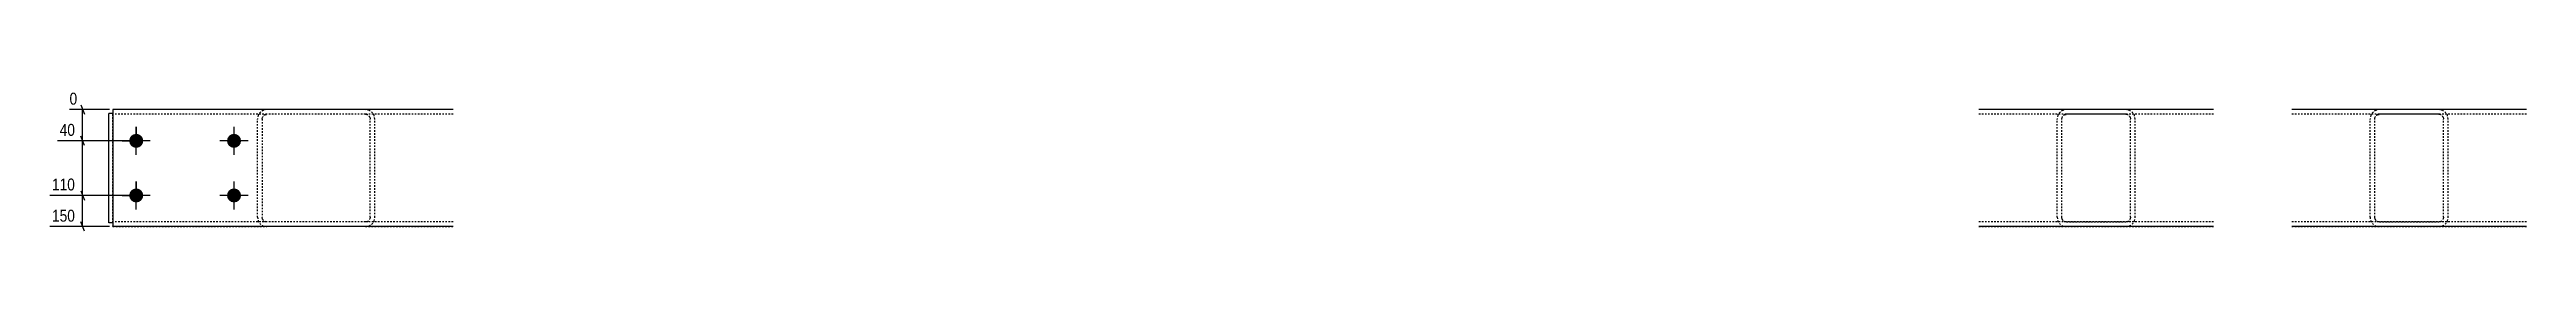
# Model space of a CAD drawing. Header units: millimetres. Extents: x 9 to 30359, y 6 to 1572.
# Drawn here: x 9 to 3175, y 10 to 191 of the extents above; entities that cross this region are included whole.
import ezdxf

# ---------------------------------------------------------------- set-up
doc = ezdxf.new("R2010")
doc.units = ezdxf.units.MM
doc.linetypes.add('DXK_LINE_DOT2', pattern=[3.9198, 1.9599, -1.9599])
doc.layers.add('MÅLSÆTNING', color=7, linetype='Continuous')
doc.layers.add('STÅL', color=7, linetype='Continuous')
doc.styles.add('Arial Narrow', font='ARIALN.TTF', dxfattribs={"height": 0.2})

msp = doc.modelspace()

# ---------------------------------------------------------------- hatches: boundary and pattern name
at = {"layer": 'STÅL', "linetype": 'Continuous'}
for points in [[(120.1, 116.6, -1), (120.1, 134.6, -1)], [(245.1, 116.6, -1), (245.1, 134.6, -1)], [(120.1, 46.6, -1), (120.1, 64.6, -1)], [(245.1, 46.6, -1), (245.1, 64.6, -1)]]:
    msp.add_hatch(color=96, dxfattribs=at).paths.add_polyline_path(points)

# ---------------------------------------------------------------- linework, layer by layer
at = {"layer": 'MÅLSÆTNING', "color": 7, "linetype": 'Continuous'}
for p, q in [((53.9, 119.6), (49.1, 131.6)), ((116.1, 125.6), (19.4, 125.6)), ((51.5, 55.6), (51.5, 125.6)), ((116.1, 55.6), (9.6, 55.6)), ((116.1, 55.6), (9.6, 55.6)), ((49.1, 61.6), (53.9, 49.6)), ((49.1, 61.6), (53.9, 49.6)), ((51.5, 15.6), (51.5, 55.6)), ((86, 15.6), (9.6, 15.6)), ((53.9, 9.6), (49.1, 21.6))]:
    msp.add_line(p, q, dxfattribs=at)
at = {"layer": 'STÅL', "color": 2, "linetype": 'Continuous'}
for p, q in [((90, 160.6), (85, 160.6)), ((85.1, 20.6), (85, 160.6)), ((525.1, 165.6), (90, 165.6)), ((90, 165.6), (90.1, 16.5)), ((2775.1, 165.6), (2475.1, 165.6)), ((3175.1, 165.6), (2875.1, 165.6)), ((90.1, 20.6), (85.1, 20.6)), ((90.1, 15.6), (90.1, 16.5)), ((525.1, 15.6), (90.1, 15.6)), ((2775.1, 15.6), (2475.1, 15.6)), ((3175.1, 15.6), (2875.1, 15.6))]:
    msp.add_line(p, q, dxfattribs=at)
at = {"layer": 'STÅL', "color": 7, "linetype": 'DXK_LINE_DOT2'}
for p, q in [((90, 160.6), (85, 160.6)), ((85.1, 20.6), (85, 160.6)), ((90, 165.6), (90, 160.6)), ((287.1, 165.6), (90, 165.6)), ((90.1, 20.6), (90, 160.6)), ((287.1, 159.6), (90, 159.6)), ((287.1, 165.6), (282.5, 164.7)), ((284.8, 159.1), (287.1, 159.6)), ((413.1, 165.6), (287.1, 165.6)), ((413.1, 159.6), (287.1, 159.6)), ((417.7, 164.7), (413.1, 165.6)), ((525.1, 165.6), (413.1, 165.6)), ((413.1, 159.6), (415.4, 159.1)), ((525.1, 159.6), (413.1, 159.6)), ((2775.1, 165.6), (2475.1, 165.6)), ((2775.1, 159.6), (2475.1, 159.6)), ((2587.1, 165.6), (2582.5, 164.7)), ((2584.8, 159.1), (2587.1, 159.6)), ((2663.1, 165.6), (2587.1, 165.6)), ((2663.1, 159.6), (2587.1, 159.6)), ((2667.7, 164.7), (2663.1, 165.6)), ((2663.1, 159.6), (2665.4, 159.1)), ((3175.1, 165.6), (2875.1, 165.6)), ((3175.1, 159.6), (2875.1, 159.6)), ((2987.1, 165.6), (2982.5, 164.7)), ((2984.8, 159.1), (2987.1, 159.6)), ((3063.1, 165.6), (2987.1, 165.6)), ((3063.1, 159.6), (2987.1, 159.6)), ((3067.7, 164.7), (3063.1, 165.6)), ((3063.1, 159.6), (3065.4, 159.1)), ((276, 158.2), (275.1, 153.6)), ((275.1, 27.6), (275.1, 153.6)), ((281.1, 153.6), (281.5, 155.9)), ((281.1, 153.6), (281.1, 27.6)), ((418.6, 155.9), (419.1, 153.6)), ((419.1, 27.6), (419.1, 153.6)), ((425.1, 153.6), (424.1, 158.2)), ((425.1, 27.6), (425.1, 153.6)), ((2576, 158.2), (2575.1, 153.6)), ((2575.1, 27.6), (2575.1, 153.6)), ((2581.1, 153.6), (2581.5, 155.9)), ((2581.1, 27.6), (2581.1, 153.6)), ((2668.6, 155.9), (2669.1, 153.6)), ((2669.1, 27.6), (2669.1, 153.6)), ((2675.1, 153.6), (2674.1, 158.2)), ((2675.1, 27.6), (2675.1, 153.6)), ((2976, 158.2), (2975.1, 153.6)), ((2975.1, 27.6), (2975.1, 153.6)), ((2981.1, 153.6), (2981.5, 155.9)), ((2981.1, 27.6), (2981.1, 153.6)), ((3068.6, 155.9), (3069.1, 153.6)), ((3069.1, 27.6), (3069.1, 153.6)), ((3075.1, 153.6), (3074.1, 158.2)), ((3075.1, 27.6), (3075.1, 153.6)), ((90.1, 20.6), (85.1, 20.6)), ((90.1, 21.6), (90.1, 22.1)), ((287.1, 21.6), (90.1, 21.6)), ((90.1, 20.6), (90.1, 15.6)), ((90.1, 15.6), (287.1, 15.6)), ((275.1, 27.6), (276, 23)), ((281.5, 25.3), (281.1, 27.6)), ((282.5, 16.5), (287.1, 15.6)), ((287.1, 21.6), (284.8, 22.1)), ((413.1, 21.6), (287.1, 21.6)), ((413.1, 15.6), (287.1, 15.6)), ((415.4, 22.1), (413.1, 21.6)), ((525.1, 21.6), (413.1, 21.6)), ((413.1, 15.6), (417.7, 16.5)), ((413.1, 15.6), (525.1, 15.6)), ((419.1, 27.6), (418.6, 25.3)), ((424.1, 23), (425.1, 27.6)), ((2775.1, 21.6), (2475.1, 21.6)), ((2475.1, 15.6), (2775.1, 15.6)), ((2575.1, 27.6), (2576, 23)), ((2581.5, 25.3), (2581.1, 27.6)), ((2582.5, 16.5), (2587.1, 15.6)), ((2587.1, 21.6), (2584.8, 22.1)), ((2587.1, 21.6), (2663.1, 21.6)), ((2663.1, 15.6), (2587.1, 15.6)), ((2665.4, 22.1), (2663.1, 21.6)), ((2663.1, 15.6), (2667.7, 16.5)), ((2669.1, 27.6), (2668.6, 25.3)), ((2674.1, 23), (2675.1, 27.6)), ((3175.1, 21.6), (2875.1, 21.6)), ((2875.1, 15.6), (3175.1, 15.6)), ((2975.1, 27.6), (2976, 23)), ((2981.5, 25.3), (2981.1, 27.6)), ((2982.5, 16.5), (2987.1, 15.6)), ((2987.1, 21.6), (2984.8, 22.1)), ((2987.1, 21.6), (3063.1, 21.6)), ((3063.1, 15.6), (2987.1, 15.6)), ((3065.4, 22.1), (3063.1, 21.6)), ((3063.1, 15.6), (3067.7, 16.5)), ((3069.1, 27.6), (3068.6, 25.3)), ((3074.1, 23), (3075.1, 27.6))]:
    msp.add_line(p, q, dxfattribs=at)
at = {"layer": 'STÅL', "color": 96, "linetype": 'Continuous'}
for p, q in [((120.1, 107.6), (120.1, 143.6)), ((120.1, 143.6), (120.1, 131.6)), ((245.1, 107.6), (245.1, 143.6)), ((138.1, 125.6), (102.1, 125.6)), ((102.1, 125.6), (114.1, 125.6)), ((120.1, 107.6), (120.1, 119.6)), ((138.1, 125.6), (126.1, 125.6)), ((263.1, 125.6), (227.1, 125.6)), ((120.1, 37.6), (120.1, 73.6)), ((120.1, 73.6), (120.1, 61.6)), ((245.1, 37.6), (245.1, 73.6)), ((138.1, 55.6), (102.1, 55.6)), ((102.1, 55.6), (114.1, 55.6)), ((120.1, 37.6), (120.1, 49.6)), ((138.1, 55.6), (126.1, 55.6)), ((263.1, 55.6), (227.1, 55.6))]:
    msp.add_line(p, q, dxfattribs=at)
at = {"layer": 'STÅL', "color": 7, "linetype": 'DXK_LINE_DOT2'}
for centre, radius, start, end in [((287.1, 153.6), 12, 112.5, 157.5), ((287.1, 153.6), 6, 112.5, 157.5), ((413.1, 153.6), 6, 22.5, 67.5), ((413.1, 153.6), 12, 22.5, 67.5), ((2587.1, 153.6), 12, 112.5, 157.5), ((2587.1, 153.6), 6, 112.5, 157.5), ((2663.1, 153.6), 6, 22.5, 67.5), ((2663.1, 153.6), 12, 22.5, 67.5), ((2987.1, 153.6), 12, 112.5, 157.5), ((2987.1, 153.6), 6, 112.5, 157.5), ((3063.1, 153.6), 6, 22.5, 67.5), ((3063.1, 153.6), 12, 22.5, 67.5), ((287.1, 27.6), 12, 202.5, 247.5), ((287.1, 27.6), 6, 202.5, 247.5), ((413.1, 27.6), 6, 292.5, 337.5), ((413.1, 27.6), 12, 292.5, 337.5), ((2587.1, 27.6), 12, 202.5, 247.5), ((2587.1, 27.6), 6, 202.5, 247.5), ((2663.1, 27.6), 6, 292.5, 337.5), ((2663.1, 27.6), 12, 292.5, 337.5), ((2987.1, 27.6), 12, 202.5, 247.5), ((2987.1, 27.6), 6, 202.5, 247.5), ((3063.1, 27.6), 6, 292.5, 337.5), ((3063.1, 27.6), 12, 292.5, 337.5)]:
    msp.add_arc(centre, radius, start, end, dxfattribs=at)

# ---------------------------------------------------------------- next in the draw order: wipeouts: each hides what was drawn before it
at = {"color": 0, "linetype": 'Continuous'}
for points in [[(45, 128.8), (45, 151.2), (19.1, 151.2), (19.1, 128.8)], [(45, 58.8), (45, 81.2), (9.3, 81.2), (9.3, 58.8)], [(45, 18.8), (45, 41.2), (9.3, 41.2), (9.3, 18.8)]]:
    msp.add_wipeout(points, dxfattribs=at).dxf.layer = 'MÅLSÆTNING'

# ---------------------------------------------------------------- next in the draw order: linework, layer by layer
at = {"layer": 'MÅLSÆTNING', "color": 7, "linetype": 'Continuous'}
for p, q in [((86, 165.6), (34.9, 165.6)), ((49.1, 171.6), (53.9, 159.6)), ((51.5, 125.6), (51.5, 165.6)), ((53.9, 119.6), (49.1, 131.6)), ((116.1, 125.6), (19.4, 125.6))]:
    msp.add_line(p, q, dxfattribs=at)

# ---------------------------------------------------------------- next in the draw order: texts
at = {"layer": 'MÅLSÆTNING', "color": 3, "linetype": 'Continuous', "style": 'Arial Narrow'}
for s, p in [('40', (22.3, 132)), ('110', (12.5, 62)), ('150', (12.5, 22))]:
    msp.add_text(s, height=15.27, dxfattribs=at).set_placement(p)

# ---------------------------------------------------------------- next in the draw order: wipeouts: each hides what was drawn before it
at = {"color": 0, "linetype": 'Continuous'}
msp.add_wipeout([(47.9, 168.8), (47.9, 191.2), (31.7, 191.2), (31.7, 168.8)], dxfattribs=at).dxf.layer = 'MÅLSÆTNING'

# ---------------------------------------------------------------- next in the draw order: texts
at = {"layer": 'MÅLSÆTNING', "color": 3, "linetype": 'Continuous', "style": 'Arial Narrow'}
msp.add_text('0', height=15.3, dxfattribs=at).set_placement((34.9, 172))

doc.saveas('drawing.dxf')
